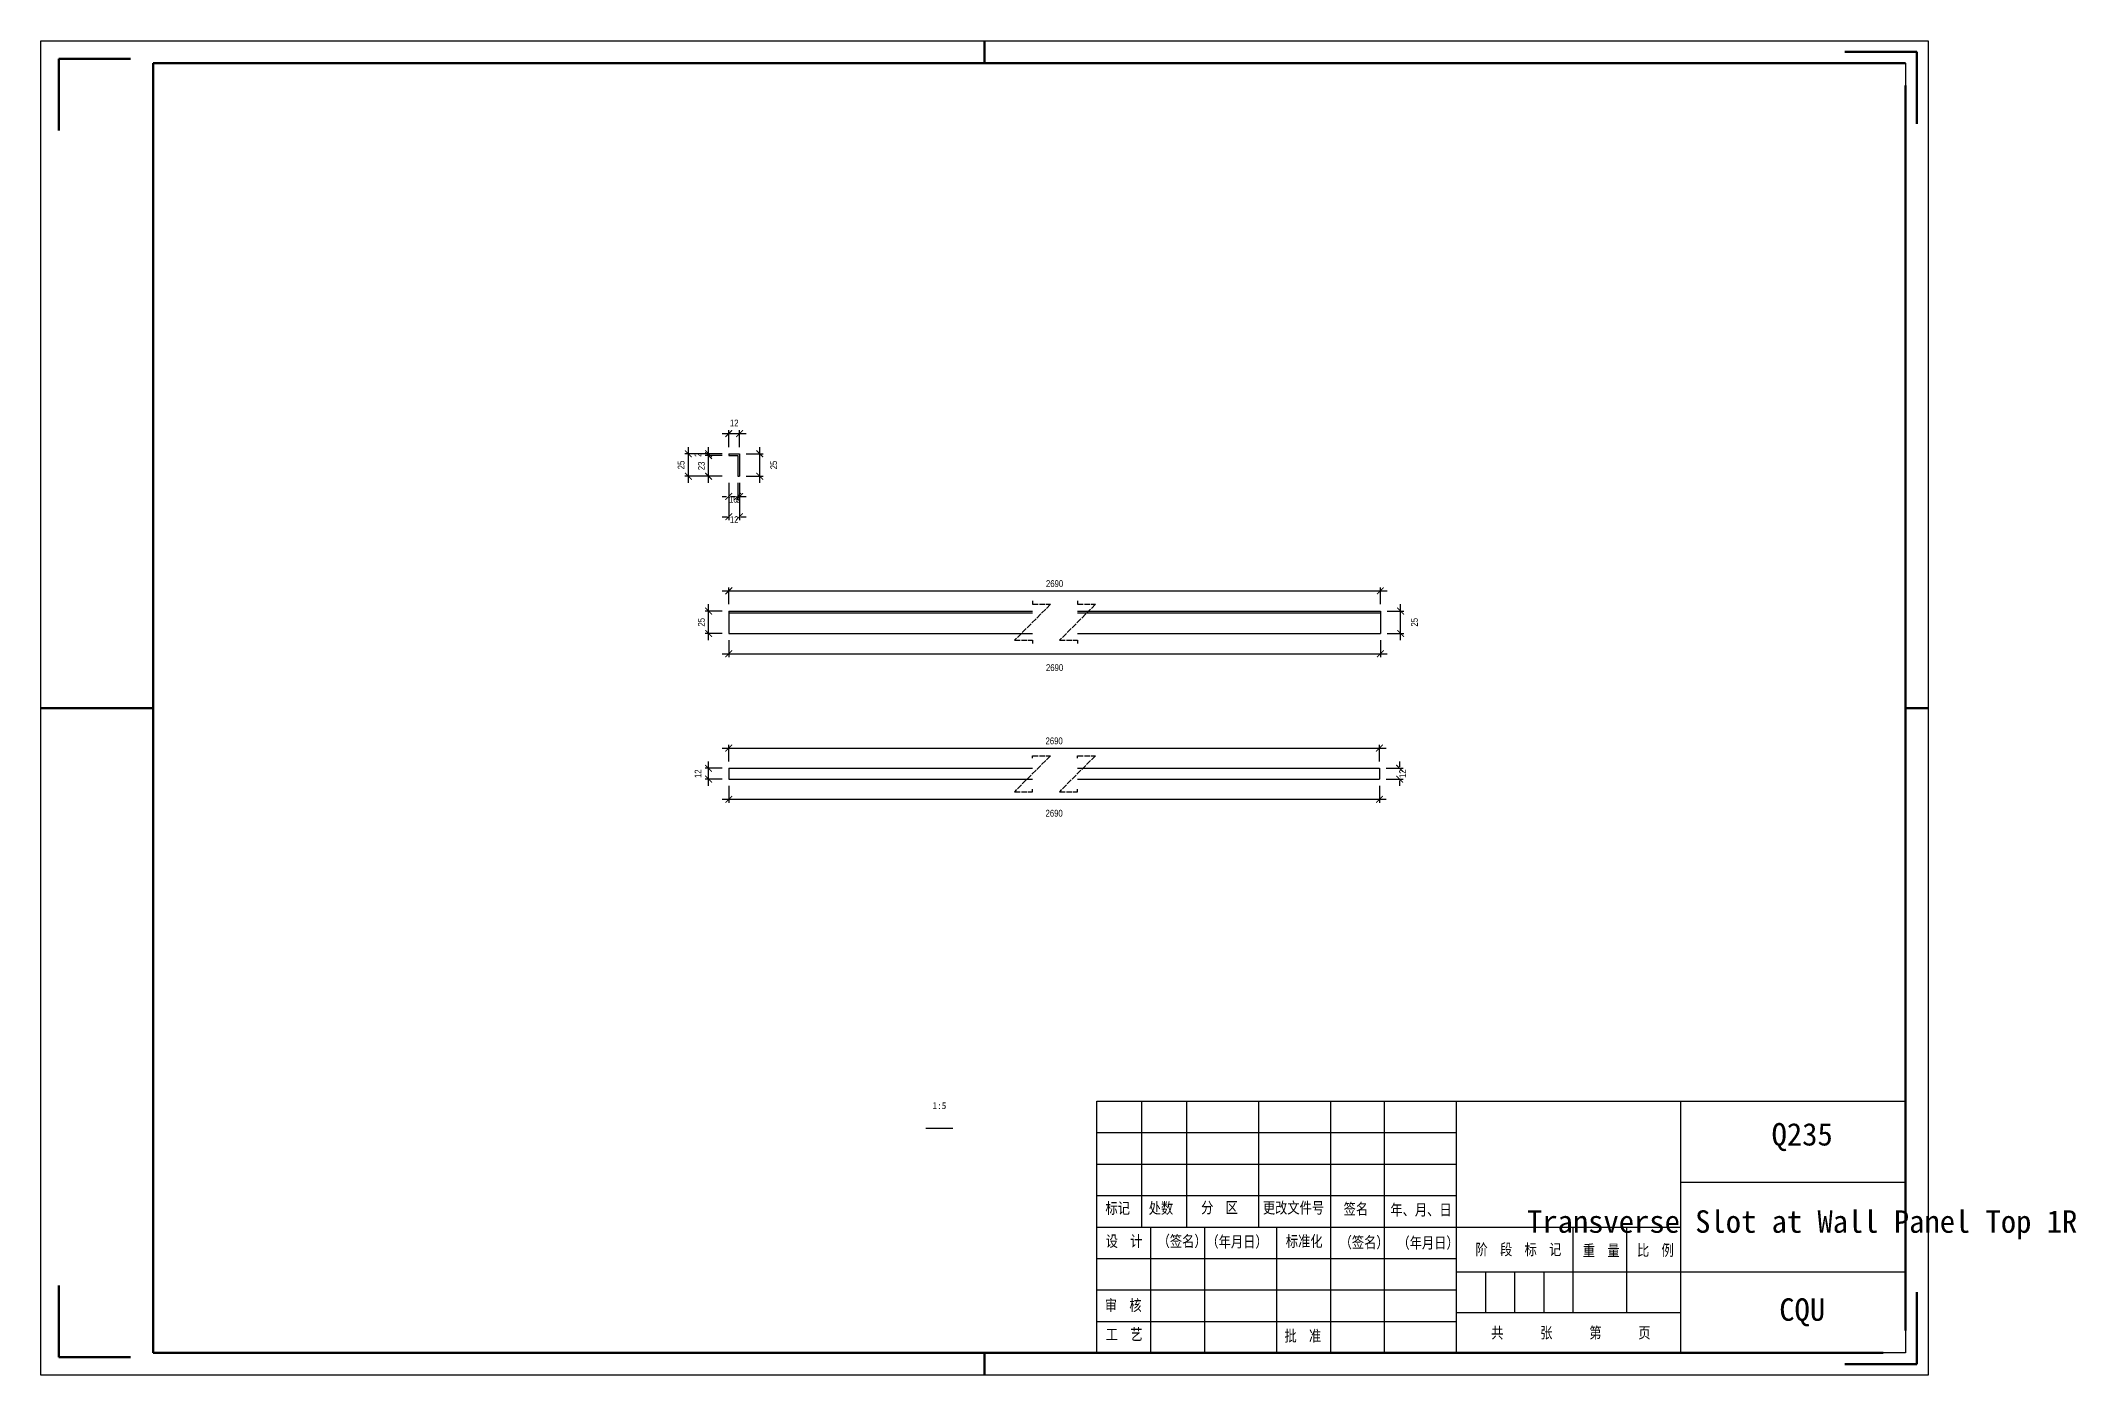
# Model space of a CAD drawing. Header units: millimetres. Extents: x 0 to 1925, y 0 to 4345.
# Drawn here: x 980 to 1433, y 2936 to 3233 of the extents above; entities that cross this region are included whole.
import ezdxf

# ---------------------------------------------------------------- set-up
doc = ezdxf.new("R2010")
doc.units = ezdxf.units.MM
doc.linetypes.add('DASHED', pattern=[1.524, 1.27, -0.254])
doc.layers.add('总内框线', color=7, linetype='Continuous', lineweight=50)
doc.layers.add('总外框线', color=7, linetype='Continuous', lineweight=30)
doc.styles.add('OpenSansCondensed-Light', font='OpenSansCondensed-Light.ttf')
doc.styles.add('陈杰（2）', font='gbenor.shx', dxfattribs={"width": 0.8, "bigfont": 'gbcbig.shx'})
doc.dimstyles.new('EZDXF', dxfattribs={"dimtxt": 0.25, "dimasz": 0.175, "dimexe": 0.375, "dimexo": 0.125, "dimgap": 0.1, "dimtad": 1, "dimlfac": 100, "dimzin": 12, "dimdsep": 46, "dimtxsty": 'OpenSansCondensed-Light', "dimblk": 'ARCHTICK', "dimcen": 2.5, "dimazin": 3, "dimtfac": 0.5, "dimtmove": 2, "dimatfit": 3, "dimarcsym": 0})

msp = doc.modelspace()

# ---------------------------------------------------------------- texts
at = {"attachment_point": 5}
for s, insert, char_height in [('1:5', (1180, 2996), 1.5), ('Q235', (1372, 2989), 5), ('Transverse Slot at Wall Panel Top 1R', (1372, 2969.5), 5), ('CQU', (1372, 2950), 5)]:
    msp.add_mtext(s, dxfattribs=dict(at, insert=insert, char_height=char_height))
at = {"char_height": 2.5, "width": 93.0192856, "attachment_point": 1, "style": '陈杰（2）'}
for s, insert in [('{\\fSimSun|b0|i0|c134|p2;标记}', (1216.95482, 2974.44053)), ('{\\fSimSun|b0|i0|c134|p2;处数}', (1226.57596, 2974.45543)), ('{\\fSimSun|b0|i0|c134|p2;分\u3000区}', (1238.23692, 2974.57959)), ('{\\fSimSun|b0|i0|c134|p2;更改文件号}', (1251.97169, 2974.52496)), ('{\\fSimSun|b0|i0|c134|p2;签名}', (1269.95608, 2974.2667)), ('{\\fSimSun|b0|i0|c134|p2;年、月、日}', (1280.35064, 2974.07301)), ('{\\fSimSun|b0|i0|c134|p2;设\u3000计}', (1217.01432, 2967.10007)), ('{\\fSimSun|b0|i0|c134|p2;（签名）}', (1228.55629, 2967.10007)), ('{\\fSimSun|b0|i0|c134|p2;\u3000（年月日）}', (1236.68156, 2966.98584)), ('{\\fSimSun|b0|i0|c134|p2;标准化}', (1257.08823, 2967.08517)), ('{\\fSimSun|b0|i0|c134|p2;（签名）}', (1269.05516, 2966.83685)), ('{\\fSimSun|b0|i0|c134|p2;（年月日）}', (1281.923, 2966.73752)), ('{\\fSimSun|b0|i0|c134|p2;阶\u3000段\u3000标\u3000记}', (1299.30395, 2965.25254)), ('{\\fSimSun|b0|i0|c134|p2;重\u3000量}', (1323.18681, 2965.02408)), ('{\\fSimSun|b0|i0|c134|p2;比\u3000例}', (1335.23873, 2965.09361)), ('{\\fSimSun|b0|i0|c134|p2;审\u3000核}', (1216.81034, 2952.83138)), ('{\\fSimSun|b0|i0|c134|p2;工\u3000艺}', (1217.01432, 2946.34515)), ('{\\fSimSun|b0|i0|c134|p2;批\u3000准}', (1256.78226, 2946.0273)), ('{\\fSimSun|b0|i0|c134|p2;共\u3000\u3000\u3000张\u3000\u3000\u3000第\u3000\u3000\u3000页}', (1302.79713, 2946.72757))]:
    msp.add_mtext(s, dxfattribs=dict(at, insert=insert))

# ---------------------------------------------------------------- blocks, each defined once
blk = doc.blocks.new('_ARCHTICK')
at = {"color": 0, "linetype": 'ByBlock', "const_width": 0.15}
blk.add_lwpolyline([(-0.5, -0.5), (0.5, 0.5)], dxfattribs=at)

# ---------------------------------------------------------------- dimensions: what is measured, and where the dimension line sits
for base, p1, p2, location, text, override in [((1133.12901, 3145.575), (1133.12901, 3141.075), (1135.52901, 3141.075), (1134.32901, 3147.925), '12', {"dimtxt": 1.5, "dimasz": 1.5, "dimexe": 0.75, "dimexo": 1.5, "dimtad": 1, "dimlfac": 5, "dimblk": 'ARCHTICK', "dimsah": 0, "dimtsz": 0, "dimdle": 1.5, "dimtmove": 2}), ((1133.12901, 3127.075), (1133.12901, 3136.075), (1135.52901, 3136.075), (1134.32901, 3126.425), '12', {"dimtxt": 1.5, "dimasz": 1.5, "dimexe": 0.75, "dimexo": 1.5, "dimtad": 4, "dimlfac": 5, "dimblk": 'ARCHTICK', "dimsah": 0, "dimtsz": 0, "dimdle": 1.5, "dimtmove": 2}), ((1133.12901, 3110.575), (1133.12901, 3106.075), (1278.12901, 3106.075), (1205.62901, 3112.175), '2690', {"dimtxt": 1.5, "dimasz": 1.5, "dimexe": 0.75, "dimexo": 1.5, "dimtad": 1, "dimlfac": 5, "dimblk": 'ARCHTICK', "dimsah": 0, "dimtsz": 0, "dimdle": 1.5, "dimtmove": 2}), ((1133.12901, 3096.575), (1133.12901, 3101.075), (1278.12901, 3101.075), (1205.62901, 3093.475), '2690', {"dimtxt": 1.5, "dimasz": 1.5, "dimexe": 0.75, "dimexo": 1.5, "dimtad": 4, "dimlfac": 5, "dimblk": 'ARCHTICK', "dimsah": 0, "dimtsz": 0, "dimdle": 1.5, "dimtmove": 2}), ((1133.12901, 3075.575), (1133.12901, 3071.075), (1277.92901, 3071.075), (1205.52901, 3077.175), '2690', {"dimtxt": 1.5, "dimasz": 1.5, "dimexe": 0.75, "dimexo": 1.5, "dimtad": 1, "dimlfac": 5, "dimblk": 'ARCHTICK', "dimsah": 0, "dimtsz": 0, "dimdle": 1.5, "dimtmove": 2}), ((1133.12901, 3064.175), (1133.12901, 3068.675), (1277.92901, 3068.675), (1205.52901, 3061.075), '2690', {"dimtxt": 1.5, "dimasz": 1.5, "dimexe": 0.75, "dimexo": 1.5, "dimtad": 4, "dimlfac": 5, "dimblk": 'ARCHTICK', "dimsah": 0, "dimtsz": 0, "dimdle": 1.5, "dimtmove": 2})]:
    msp.add_linear_dim(base=base, p1=p1, p2=p2, location=location, text=text, dimstyle='EZDXF', override=override).render()
for base, p1, p2, location, text, override in [((1124.12901, 3136.075), (1133.12901, 3136.075), (1133.12901, 3141.075), (1122.52901, 3138.575), '25', {"dimtxt": 1.5, "dimasz": 1.5, "dimexe": 0.75, "dimexo": 1.5, "dimtad": 1, "dimlfac": 5, "dimblk": 'ARCHTICK', "dimsah": 0, "dimtsz": 0, "dimdle": 1.5, "dimtmove": 2}), ((1140.02901, 3136.075), (1135.52901, 3136.075), (1135.52901, 3141.075), (1143.12901, 3138.575), '25', {"dimtxt": 1.5, "dimasz": 1.5, "dimexe": 0.75, "dimexo": 1.5, "dimtad": 4, "dimlfac": 5, "dimblk": 'ARCHTICK', "dimsah": 0, "dimtsz": 0, "dimdle": 1.5, "dimtmove": 2}), ((1128.62901, 3101.075), (1133.12901, 3101.075), (1133.12901, 3106.075), (1127.02901, 3103.575), '25', {"dimtxt": 1.5, "dimasz": 1.5, "dimexe": 0.75, "dimexo": 1.5, "dimtad": 1, "dimlfac": 5, "dimblk": 'ARCHTICK', "dimsah": 0, "dimtsz": 0, "dimdle": 1.5, "dimtmove": 2}), ((1282.62901, 3101.075), (1278.12901, 3101.075), (1278.12901, 3106.075), (1285.72901, 3103.575), '25', {"dimtxt": 1.5, "dimasz": 1.5, "dimexe": 0.75, "dimexo": 1.5, "dimtad": 4, "dimlfac": 5, "dimblk": 'ARCHTICK', "dimsah": 0, "dimtsz": 0, "dimdle": 1.5, "dimtmove": 2}), ((1128.62901, 3068.675), (1133.12901, 3068.675), (1133.12901, 3071.075), (1126.27901, 3069.875), '12', {"dimtxt": 1.5, "dimasz": 1.5, "dimexe": 0.75, "dimexo": 1.5, "dimtad": 1, "dimlfac": 5, "dimblk": 'ARCHTICK', "dimsah": 0, "dimtsz": 0, "dimdle": 1.5, "dimtmove": 2}), ((1282.42901, 3068.675), (1277.92901, 3068.675), (1277.92901, 3071.075), (1283.07901, 3069.875), '12', {"dimtxt": 1.5, "dimasz": 1.5, "dimexe": 0.75, "dimexo": 1.5, "dimtad": 4, "dimlfac": 5, "dimblk": 'ARCHTICK', "dimsah": 0, "dimtsz": 0, "dimdle": 1.5, "dimtmove": 2})]:
    msp.add_linear_dim(base=base, p1=p1, p2=p2, angle=90, location=location, text=text, dimstyle='EZDXF', override=override).render()
for base, p1, p2, location in [((1128.62901, 3140.675), (1133.12901, 3140.675), (1133.12901, 3141.075), (1126.27901, 3140.875)), ((1128.62901, 3136.075), (1133.12901, 3136.075), (1133.12901, 3140.675), (1127.02901, 3138.375))]:
    msp.add_linear_dim(base=base, p1=p1, p2=p2, angle=90, location=location, dimstyle='EZDXF', override={"dimtxt": 1.5, "dimasz": 1.5, "dimexe": 0.75, "dimexo": 1.5, "dimtad": 1, "dimlfac": 5, "dimblk": 'ARCHTICK', "dimsah": 0, "dimtsz": 0, "dimdle": 1.5, "dimtmove": 2}).render()
for base, p1, p2, location in [((1133.12901, 3131.575), (1133.12901, 3136.075), (1135.12901, 3136.075), (1134.12901, 3130.925)), ((1135.12901, 3131.575), (1135.12901, 3136.075), (1135.52901, 3136.075), (1135.32901, 3130.925))]:
    msp.add_linear_dim(base=base, p1=p1, p2=p2, location=location, dimstyle='EZDXF', override={"dimtxt": 1.5, "dimasz": 1.5, "dimexe": 0.75, "dimexo": 1.5, "dimtad": 4, "dimlfac": 5, "dimblk": 'ARCHTICK', "dimsah": 0, "dimtsz": 0, "dimdle": 1.5, "dimtmove": 2}).render()

# ---------------------------------------------------------------- linework, layer by layer
for p, q in [((1395, 3228), (1395, 3043)), ((1133.12901, 3141.075), (1135.52901, 3141.075)), ((1133.12901, 3141.075), (1133.12901, 3140.675)), ((1133.12901, 3140.675), (1135.12901, 3140.675)), ((1135.12901, 3140.675), (1135.12901, 3136.075)), ((1135.52901, 3141.075), (1135.52901, 3136.075)), ((1135.12901, 3136.075), (1135.52901, 3136.075)), ((1133.12901, 3106.075), (1200.72901, 3106.075)), ((1133.12901, 3106.075), (1133.12901, 3105.675)), ((1133.12901, 3105.675), (1200.72901, 3105.675)), ((1133.12901, 3105.675), (1133.12901, 3101.075)), ((1210.72901, 3106.075), (1278.12901, 3106.075)), ((1210.72901, 3105.675), (1278.12901, 3105.675)), ((1278.12901, 3106.075), (1278.12901, 3105.675)), ((1278.12901, 3105.675), (1278.12901, 3101.075)), ((1133.12901, 3101.075), (1200.72901, 3101.075)), ((1210.72901, 3101.075), (1278.12901, 3101.075)), ((1133.12901, 3071.075), (1200.72901, 3071.075)), ((1133.12901, 3071.075), (1133.12901, 3068.675)), ((1133.12901, 3068.675), (1200.72901, 3068.675)), ((1210.72901, 3071.075), (1277.92901, 3071.075)), ((1210.72901, 3068.675), (1277.92901, 3068.675)), ((1277.92901, 3071.075), (1277.92901, 3068.675)), ((1215, 2997), (1395, 2997)), ((1215, 2941), (1215, 2997)), ((1225, 2997), (1225, 2969)), ((1235, 2997), (1235, 2969)), ((1251, 2997), (1251, 2969)), ((1267, 2997), (1267, 2969)), ((1279, 2997), (1279, 2941)), ((1295, 2997), (1295, 2941)), ((1345, 2941), (1345, 2997)), ((1395, 2997), (1395, 2941)), ((1177, 2991), (1183, 2991)), ((1215, 2990), (1295, 2990)), ((1215, 2983), (1295, 2983)), ((1345, 2979), (1395, 2979)), ((1215, 2976), (1295, 2976)), ((1215, 2969), (1345, 2969)), ((1227, 2969), (1227, 2941)), ((1239, 2969), (1239, 2941)), ((1255, 2969), (1255, 2941)), ((1267, 2969), (1267, 2941)), ((1321, 2950), (1321, 2969)), ((1333, 2950), (1333, 2969)), ((1215, 2962), (1295, 2962)), ((1295, 2959), (1345, 2959)), ((1301.5, 2959), (1301.5, 2950)), ((1308, 2959), (1308, 2950)), ((1314.5, 2959), (1314.5, 2950)), ((1345, 2959), (1395, 2959)), ((1215, 2955), (1295, 2955)), ((1295, 2950), (1345, 2950)), ((1215, 2948), (1295, 2948)), ((1395, 2941), (1215, 2941))]:
    msp.add_line(p, q)
at = {"linetype": 'DASHED'}
for p, q in [((1200.72901, 3108.325), (1200.72901, 3107.575)), ((1210.72901, 3108.325), (1210.72901, 3107.575)), ((1204.72901, 3107.575), (1196.72901, 3099.575)), ((1200.72901, 3107.575), (1204.72901, 3107.575)), ((1214.72901, 3107.575), (1206.72901, 3099.575)), ((1210.72901, 3107.575), (1214.72901, 3107.575)), ((1196.72901, 3099.575), (1200.72901, 3099.575)), ((1200.72901, 3099.575), (1200.72901, 3098.825)), ((1206.72901, 3099.575), (1210.72901, 3099.575)), ((1210.72901, 3099.575), (1210.72901, 3098.825)), ((1204.72901, 3073.875), (1196.72901, 3065.875)), ((1200.72901, 3073.325), (1200.72901, 3073.875)), ((1200.72901, 3073.875), (1204.72901, 3073.875)), ((1214.72901, 3073.875), (1206.72901, 3065.875)), ((1210.72901, 3073.325), (1210.72901, 3073.875)), ((1210.72901, 3073.875), (1214.72901, 3073.875)), ((1196.72901, 3065.875), (1200.72901, 3065.875)), ((1200.72901, 3065.875), (1200.72901, 3066.425)), ((1206.72901, 3065.875), (1210.72901, 3065.875)), ((1210.72901, 3065.875), (1210.72901, 3066.425))]:
    msp.add_line(p, q, dxfattribs=at)
at = {"layer": '总内框线'}
for p, q in [((1190, 3228), (1190, 3233)), ((1397.5, 3230.5), (1381.5, 3230.5)), ((1397.5, 3230.5), (1397.5, 3214.5)), ((984, 3229), (984, 3213)), ((984, 3229), (1000, 3229)), ((1005, 2941), (1005, 3228)), ((1005, 3228), (1395, 3228)), ((1395, 3223), (1395, 2946)), ((980, 3084.5), (1005, 3084.5)), ((1395, 3084.5), (1400, 3084.5)), ((984, 2940), (984, 2956)), ((1397.5, 2938.5), (1397.5, 2954.5)), ((984, 2940), (1000, 2940)), ((1390, 2941), (1005, 2941)), ((1190, 2936), (1190, 2941)), ((1397.5, 2938.5), (1381.5, 2938.5))]:
    msp.add_line(p, q, dxfattribs=at)
at = {"layer": '总外框线'}
for p, q in [((980, 2936), (980, 3233)), ((980, 3233), (1400, 3233)), ((1400, 3233), (1400, 2936)), ((1400, 2936), (980, 2936))]:
    msp.add_line(p, q, dxfattribs=at)

msp.set_redraw_order([(e.dxf.handle, doc.entitydb.next_handle()) for e in msp.query("TEXT MTEXT ATTDEF DIMENSION ARC_DIMENSION")])  # texts and dimensions are drawn at this point

doc.saveas('drawing.dxf')
